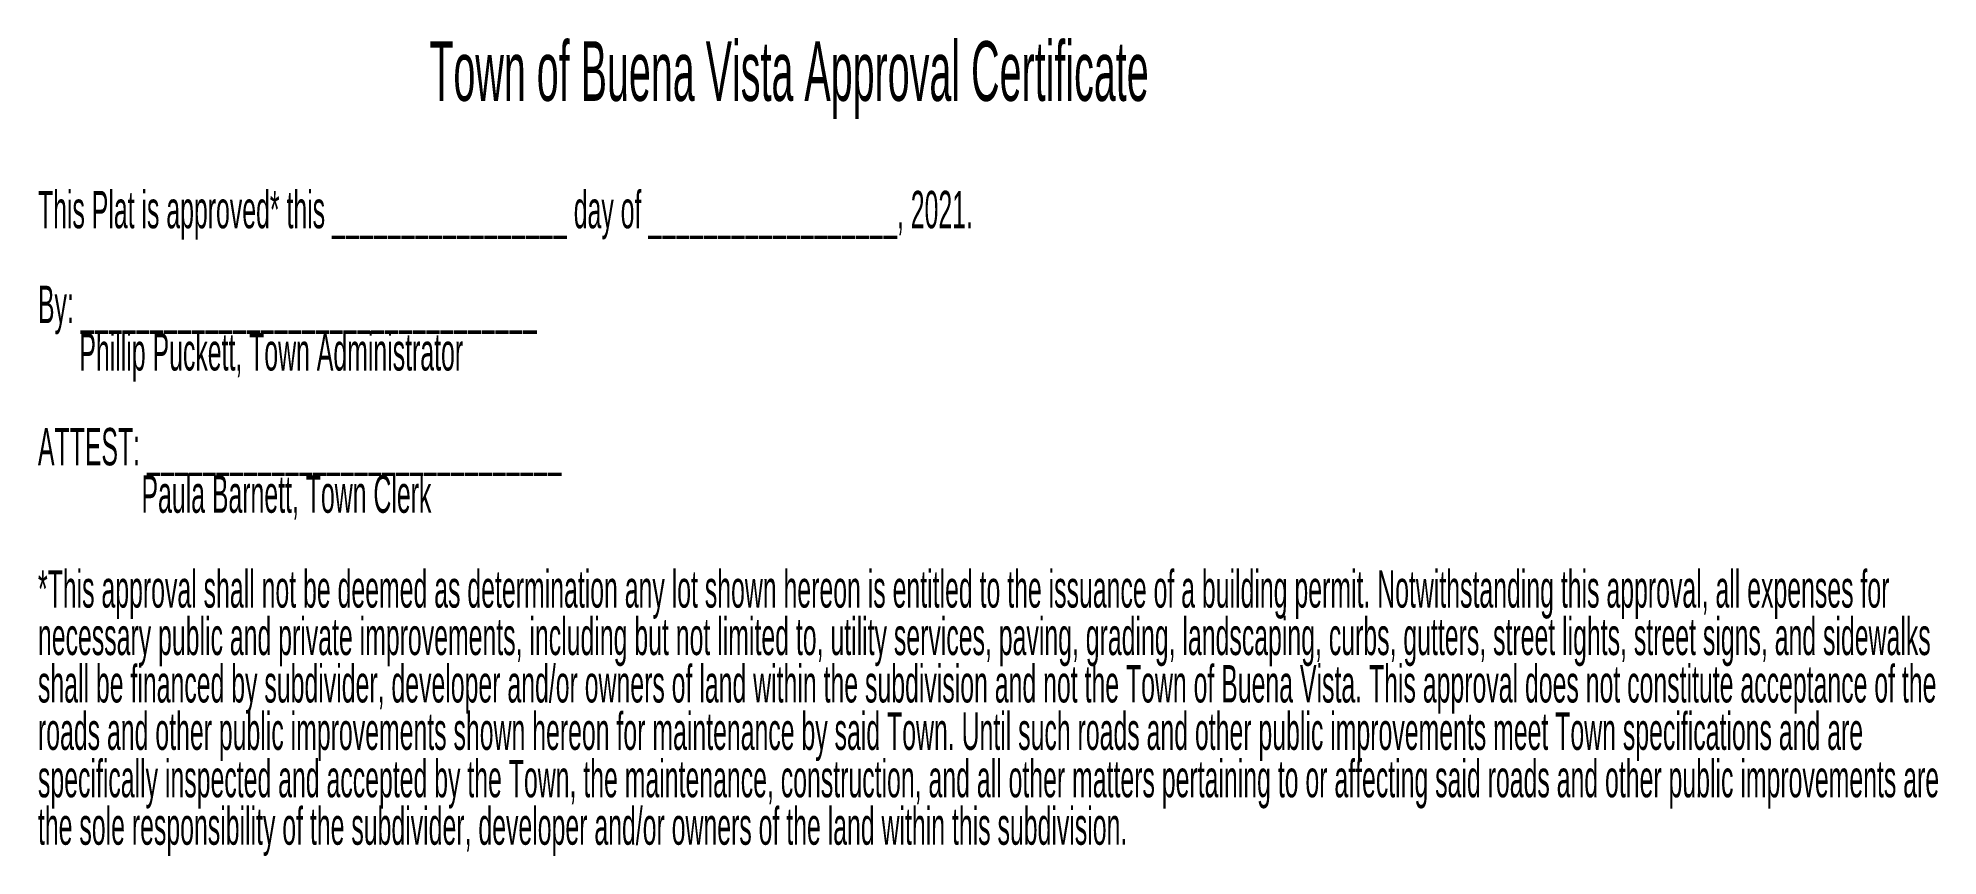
# Paper-space layout 'Layout1' of a CAD drawing. Extents: x -96 to 43, y -3 to 55.
# Drawn here: x 37.54 to 43.22, y 6.42 to 8.86 of the extents above; entities that cross this region are included whole.
import ezdxf

# ---------------------------------------------------------------- set-up
doc = ezdxf.new("R2010")
doc.units = 0
doc.header["$MEASUREMENT"] = 0
doc.layers.add('Layout', color=5, linetype='Continuous', true_color=0x0000ff)

psp = doc.layouts.get("Layout1")

# ---------------------------------------------------------------- texts
at = {"layer": 'Layout'}
for s, height, width, p in [('Town of Buena Vista Approval Certificate', 0.178333, 0.494403, (38.7108, 8.6763)), ('This Plat is approved* this _________________ day of __________________, 2021.', 0.111667, 0.496988, (37.5415, 8.2958)), ('By: _________________________________ ', 0.111667, 0.496988, (37.5415, 8.0125)), ('      Phillip Puckett, Town Administrator', 0.111667, 0.496988, (37.5415, 7.8708)), ('ATTEST: ______________________________', 0.111667, 0.496988, (37.5415, 7.5875)), ('               Paula Barnett, Town Clerk', 0.111667, 0.496988, (37.5415, 7.4458)), ('*This approval shall not be deemed as determination any lot shown hereon is entitled to the issuance of a building permit. Notwithstanding this approval, all expenses for ', 0.1116667, 0.496988, (37.5415, 7.1625)), ('necessary public and private improvements, including but not limited to, utility services, paving, grading, landscaping, curbs, gutters, street lights, street signs, and sidewalks ', 0.1116667, 0.496988, (37.5415, 7.0208)), ('shall be financed by subdivider, developer and/or owners of land within the subdivision and not the Town of Buena Vista. This approval does not constitute acceptance of the ', 0.1116667, 0.496988, (37.5415, 6.8791)), ('roads and other public improvements shown hereon for maintenance by said Town. Until such roads and other public improvements meet Town specifications and are ', 0.1116667, 0.496988, (37.5415, 6.7375)), ('specifically inspected and accepted by the Town, the maintenance, construction, and all other matters pertaining to or affecting said roads and other public improvements are ', 0.1116667, 0.496988, (37.5415, 6.5958)), ('the sole responsibility of the subdivider, developer and/or owners of the land within this subdivision.', 0.1116667, 0.496988, (37.5415, 6.4541))]:
    psp.add_text(s, height=height, dxfattribs=dict(at, width=width)).set_placement(p)

doc.saveas('drawing.dxf')
